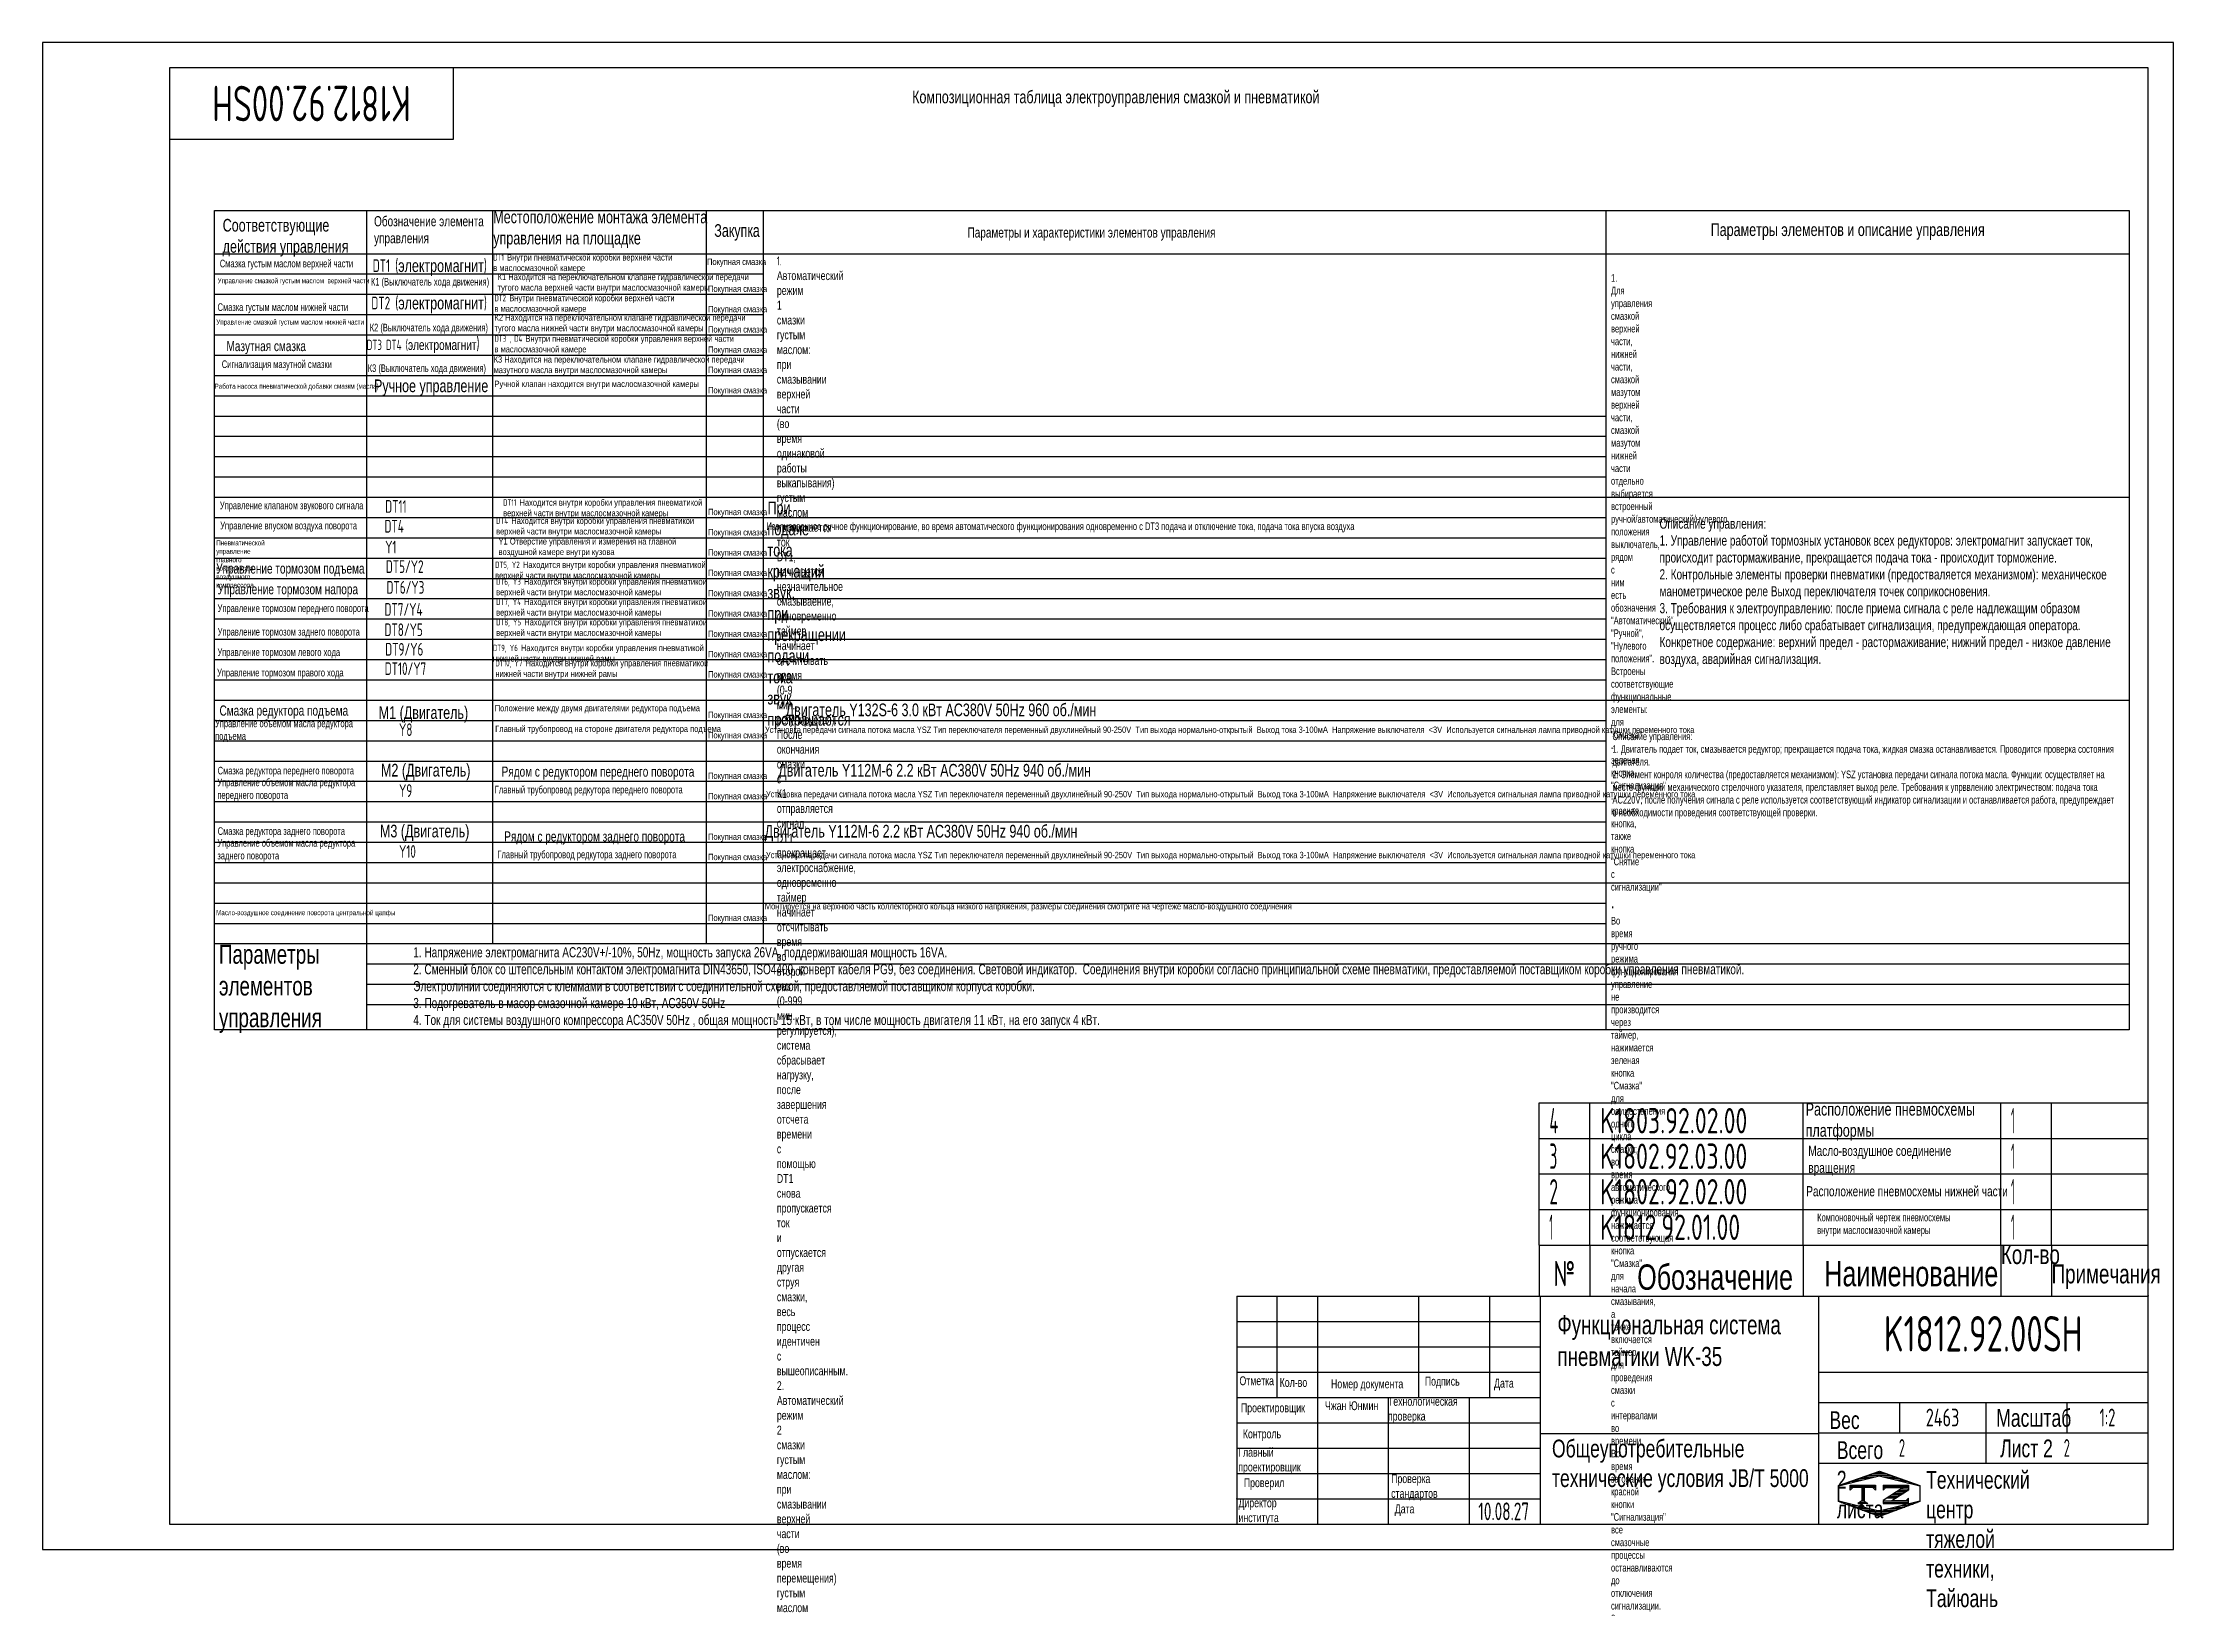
# Model space of a CAD drawing. Header units: millimetres. Extents: x 0 to 840, y -836 to 594.
# Drawn here: x 0 to 840, y -23 to 594 of the extents above; entities that cross this region are included whole.
import ezdxf
from ezdxf.enums import TextEntityAlignment as Align

# ---------------------------------------------------------------- set-up
doc = ezdxf.new("R2010")
doc.units = ezdxf.units.MM
doc.header["$LTSCALE"] = 20
doc.linetypes.add('F', pattern=[0.75, 0.5, -0.25])
for name, color, linetype in [('01', 7, 'Continuous'), ('02', 1, 'Continuous'), ('04', 2, 'F'), ('11', 3, 'Continuous'), ('THICK', 7, 'Continuous')]:
    doc.layers.add(name, color=color, linetype=linetype)
doc.styles.get("Standard").update_dxf_attribs({"font": 'isocp', "width": 0.707, "bigfont": 'intecad.shx'})

msp = doc.modelspace()

# ---------------------------------------------------------------- texts
at = {"layer": '01', "attachment_point": 1}
for s, insert, char_height in [('{\\fArial|b0|i0|c204|p34;\\C3;Композиционная таблица электроуправления смазкой и пневматикой}', (342.79, 575.09), 5), ('{\\fArial|b0|i0|c204|p34;\\C3;Соответствующие\\Pдействия управления}', (70.99, 524.51), 5), ('{\\fArial|b0|i0|c204|p34;\\C3;Обозначение элемента\\Pуправления}', (130.66, 525.59), 4), ('{\\fArial|b0|i0|c204|p34;\\C3;Местоположение монтажа элемента\\Pуправления на площадке}', (177.66, 527.77), 5), ('{\\fArial|b0|i0|c204|p34;\\C3;Закупка}', (264.79, 522.43), 5), ('{\\fArial|b0|i0|c204|p34;\\C3;Параметры и характеристики элементов управления}', (364.62, 521.16), 4), ('{\\fArial|b0|i0|c204|p34;\\C3;Параметры элементов и описание управления}', (657.59, 522.76), 5), ('{\\fArial|b0|i0|c204|p34;\\C3;Смазка густым маслом верхней части}', (69.86, 508.42), 3), ('{\\C3;DT1 (\\fArial|b0|i0|c204|p34;электромагнит\\Fisocp,intecad|c134;)}', (130.16, 508.57), 5), ('{\\C3;DT\\Fisocp,intecad|c204;1 \\fArial|b0|i0|c204|p34;Внутри пневматической коробки верхней части\\Pв маслосмазочной камере\\Fisocp,intecad|c134; }', (177.66, 510.6), 2.5), ('{\\fArial|b0|i0|c204|p34;\\C3;Покупная смазка}', (261.94, 508.87), 2.5), ('{\\fArial|b0|i0|c204|p34;\\C3;Управление смазкой густым маслом  верхней части}', (68.98, 501.14), 2), ('{\\fArial|b0|i0|c204|p34;\\C3;К1 (Выключатель хода движения)}', (129.42, 501.24), 3), ('{\\fArial|b0|i0|c204|p34;\\C3;К1 Находится на переключательном клапане гидравлической передачи\\Pтугого масла верхней части внутри маслосмазочной камеры}', (179.39, 502.87), 2.5), ('{\\fArial|b0|i0|c204|p34;\\C3;Покупная смазка}', (262.34, 498.22), 2.5), ('{\\fArial|b0|i0|c204|p34;\\C3;Смазка густым маслом нижней части}', (68.98, 491.23), 3), ('{\\C3;DT\\Fisocp,intecad|c204;2\\Fisocp,intecad|c134; (\\fArial|b0|i0|c204|p34;электромагнит\\Fisocp,intecad|c134;)}', (129.61, 493.84), 5), ('{\\C3;DT\\Fisocp,intecad|c204;2 \\fArial|b0|i0|c204|p34;Внутри пневматической коробки верхней части\\Pв маслосмазочной камере\\Fisocp,intecad|c134; }', (178.14, 494.55), 2.5), ('{\\fArial|b0|i0|c204|p34;\\C3;Покупная смазка}', (262.34, 490.22), 2.5), ('{\\fArial|b0|i0|c204|p34;\\C3;Управление смазкой густым маслом нижней части}', (68.47, 484.85), 2), ('{\\fArial|b0|i0|c204|p34;\\C3;К2 (Выключатель хода движения)}', (128.95, 483.17), 3), ('{\\fArial|b0|i0|c204|p34;\\C3;К2 Находится на переключательном клапане гидравлической передачи\\Pтугого масла нижней части внутри маслосмазочной камеры}', (178.15, 486.87), 2.5), ('{\\fArial|b0|i0|c204|p34;\\C3;Покупная смазка}', (262.34, 482.22), 2.5), ('{\\fArial|b0|i0|c204|p34;\\C3;Мазутная смазка}', (72.49, 476.39), 4), ('{\\H0.8x;\\C3;DT\\Fisocp,intecad|c204;3 \\Fisocp,intecad|c134;DT4 (\\fArial|b0|i0|c204|p34;электромагнит\\Fisocp,intecad|c134;\\H1.25x;)}', (127.78, 477.84), 5), ('{\\fArial|b0|i0|c204|p34;\\C3;К3 Находится на переключательном клапане гидравлической передачи\\Pмазутного масла внутри маслосмазочной камеры}', (177.8, 470.38), 2.5), ('{\\C3;DT\\Fisocp,intecad|c204;3 , \\Fisocp,intecad|c134;D4 \\fArial|b0|i0|c204|p34;Внутри пневматической коробки управления верхней части\\Pв маслосмазочной камере\\Fisocp,intecad|c134; }', (178.14, 478.55), 2.5), ('{\\fArial|b0|i0|c204|p34;\\C3;Покупная смазка}', (262.34, 474.22), 2.5), ('{\\fArial|b0|i0|c204|p34;\\C3;Сигнализация мазутной смазки}', (70.61, 468.72), 3), ('{\\fArial|b0|i0|c204|p34;\\C3;К3 (Выключатель хода движения)}', (128.17, 467.17), 3), ('{\\fArial|b0|i0|c204|p34;\\C3;Покупная смазка}', (262.34, 466.22), 2.5), ('{\\fArial|b0|i0|c204|p34;\\C3;Работа насоса пневматической добавки смазкм (масла)}', (67.8, 459.56), 2), ('{\\fArial|b0|i0|c204|p34;\\C3;Ручное управление}', (130.65, 461.2), 5), ('{\\fArial|b0|i0|c204|p34;\\C3;Ручной клапан находится внутри маслосмазочной камеры}', (178.14, 460.72), 2.5), ('{\\fArial|b0|i0|c204|p34;\\C3;Покупная смазка}', (262.34, 458.22), 2.5), ('{\\fArial|b0|i0|c204|p34;\\C3;Управление клапаном звукового сигнала}', (69.87, 413.06), 3), ('{\\C3;DT11 \\fArial|b0|i0|c204|p34;Находится внутри коробки управления пневматикой\\Pверхней части внутри маслосмазочной камеры}', (181.55, 413.95), 2.5), ('{\\fArial|b0|i0|c204|p34;\\C3;Управление впуском воздуха поворота}', (70.01, 405.12), 3), ('{\\C3;DT\\Fisocp,intecad|c204;4\\Fisocp,intecad|c134; \\fArial|b0|i0|c204|p34;Находится внутри коробки управления пневматикой\\Pверхней части внутри маслосмазочной камеры}', (178.79, 406.77), 2.5), ('{\\fArial|b0|i0|c204|p34;\\C3;Покупная смазка}', (262.34, 410.22), 2.5), ('{\\fArial|b0|i0|c204|p34;\\C3;Изолированное ручное функционирование, во время автоматического функционирования одновременно с \\fArial|b0|i0|c0|p34;DT3 \\fArial|b0|i0|c204|p34;подача и отключение тока, подача тока впуска воздуха}', (285.37, 404.84), 3), ('{\\fArial|b0|i0|c204|p34;\\C3;Описание управления:\\P1. Управление работой тормозных установок всех редукторов: электромагнит запускает ток, \\Pпроисходит растормаживание, прекращается подача тока - происходит торможение.\\P2. Контрольные элементы проверки пневматики (предостваляется механизмом): механическое\\Pманометрическое реле Выход переключателя точек соприкосновения.\\P3. Требования к электроуправлению: после приема сигнала с реле надлежащим образом \\Pосуществляется процесс либо срабатывает сигнализация, предупреждающая оператора.\\PКонкретное содержание: верхний предел - растормаживание; нижний предел - низкое давление\\Pвоздуха, аварийная сигнализация.}', (637.43, 406.39), 4), ('{\\fArial|b0|i0|c0|p34;\\C3;Y1 \\fArial|b0|i0|c204|p34;Отверстие управления и измерения на главной \\Pвоздушной камере внутри кузова}', (179.75, 398.65), 2.5), ('{\\fArial|b0|i0|c204|p34;\\C3;Покупная смазка}', (262.34, 402.22), 2.5), ('{\\fArial|b0|i0|c204|p34;\\C3;Управление тормозом подъема}', (68.43, 388.7), 4), ('{\\C3;DT\\Fisocp,intecad|c204;5, \\Fisocp,intecad|c134;Y2 \\fArial|b0|i0|c204|p34;Находится внутри коробки управления пневматикой\\Pверхней части внутри маслосмазочной камеры}', (178.39, 389.4), 2.5), ('{\\fArial|b0|i0|c204|p34;\\C3;Покупная смазка}', (262.34, 394.22), 2.5), ('{\\fArial|b0|i0|c204|p34;\\C3;Управление тормозом напора}', (68.97, 380.53), 4), ('{\\C3;DT\\Fisocp,intecad|c204;6, \\Fisocp,intecad|c134;Y\\Fisocp,intecad|c204;3\\Fisocp,intecad|c134; \\fArial|b0|i0|c204|p34;Находится внутри коробки управления пневматикой\\Pверхней части внутри маслосмазочной камеры}', (178.79, 382.77), 2.5), ('{\\fArial|b0|i0|c204|p34;\\C3;Покупная смазка}', (262.34, 386.22), 2.5), ('{\\fArial|b0|i0|c204|p34;\\C3;Покупная смазка}', (262.34, 378.22), 2.5), ('{\\fArial|b0|i0|c204|p34;\\C3;Управление тормозом переднего поворота}', (68.97, 372.53), 3), ('{\\C3;DT\\Fisocp,intecad|c204;7, \\Fisocp,intecad|c134;Y\\Fisocp,intecad|c204;4\\Fisocp,intecad|c134; \\fArial|b0|i0|c204|p34;Находится внутри коробки управления пневматикой\\Pверхней части внутри маслосмазочной камеры}', (178.79, 374.77), 2.5), ('{\\fArial|b0|i0|c204|p34;\\C3;Покупная смазка}', (262.34, 370.22), 2.5), ('{\\fArial|b0|i0|c204|p34;\\C3;Управление тормозом заднего поворота}', (68.99, 363.24), 3), ('{\\C3;DT\\Fisocp,intecad|c204;8, \\Fisocp,intecad|c134;Y\\Fisocp,intecad|c204;5\\Fisocp,intecad|c134; \\fArial|b0|i0|c204|p34;Находится внутри коробки управления пневматикой\\Pверхней части внутри маслосмазочной камеры}', (178.79, 366.77), 2.5), ('{\\fArial|b0|i0|c204|p34;\\C3;Покупная смазка}', (262.34, 362.22), 2.5), ('{\\fArial|b0|i0|c204|p34;\\C3;Управление тормозом левого хода}', (68.92, 355.21), 3), ('{\\C3;DT\\Fisocp,intecad|c204;9, \\Fisocp,intecad|c134;Y\\Fisocp,intecad|c204;6\\Fisocp,intecad|c134; \\fArial|b0|i0|c204|p34;Находится внутри коробки управления пневматикой\\Pнижней части внутри нижней рамы}', (177.54, 356.62), 2.5), ('{\\fArial|b0|i0|c204|p34;\\C3;Покупная смазка}', (262.34, 354.22), 2.5), ('{\\fArial|b0|i0|c204|p34;\\C3;Управление тормозом правого хода}', (68.77, 347.14), 3), ('{\\C3;DT\\Fisocp,intecad|c204;10, \\Fisocp,intecad|c134;Y\\Fisocp,intecad|c204;7\\Fisocp,intecad|c134; \\fArial|b0|i0|c204|p34;Находится внутри коробки управления пневматикой\\Pнижней части внутри нижней рамы}', (178.51, 350.64), 2.5), ('{\\fArial|b0|i0|c204|p34;\\C3;Покупная смазка}', (262.34, 346.22), 2.5), ('{\\fArial|b0|i0|c204|p34;\\C3;Смазка редуктора подъема}', (69.74, 332.69), 4), ('{\\fArial|b0|i0|c204|p34;\\C3;М1 (Двигатель)}', (132.51, 332.4), 5), ('{\\fArial|b0|i0|c204|p34;\\C3;Положение между двумя двигателями редуктора подъема}', (178.24, 332.88), 2.5), ('{\\fArial|b0|i0|c204|p34;\\C3;Покупная смазка}', (262.34, 330.22), 2.5), ('{\\fArial|b0|i0|c204|p34;\\C3;Двигатель \\fArial|b0|i0|c0|p34;Y132S-6\\fArial|b0|i0|c204|p34; \\fArial|b0|i0|c0|p34;3.0 \\fArial|b0|i0|c204|p34;кВт АС380\\fArial|b0|i0|c0|p34;V 50Hz 960\\fArial|b0|i0|c204|p34; об./мин}', (292.91, 333.46), 5), ('{\\fArial|b0|i0|c204|p34;\\C3;Управление объемом масла редуктора \\Pподъема}', (68, 327.13), 3), ('{\\fArial|b0|i0|c204|p34;\\C3;Главный трубопровод на стороне двигателя редуктора подъема}', (178.42, 324.74), 2.5), ('{\\fArial|b0|i0|c204|p34;\\C3;Покупная смазка}', (262.34, 322.22), 2.5), ('{\\fArial|b0|i0|c204|p34;\\C3;Установка передачи сигнала потока масла \\fArial|b0|i0|c0|p34;YSZ\\fArial|b0|i0|c204|p34; Тип переключателя переменный двухлинейный 90-250\\fArial|b0|i0|c0|p34;V\\fArial|b0|i0|c204|p34;  Тип выхода нормально-открытый  Выход тока 3-100мА  Напряжение выключателя \\fArial|b0|i0|c0|p34; <\\fArial|b0|i0|c204|p34;3\\fArial|b0|i0|c0|p34;V\\fArial|b0|i0|c204|p34;  Используется сигнальная лампа приводной катушки переменного тока\\fArial|b0|i0|c0|p34; }', (284.77, 324.39), 2.5), ('{\\fArial|b0|i0|c204|p34;\\C3;Описание управления:\\P1. Двигатель подает ток, смазывается редуктор; прекращается подача тока, жидкая смазка останавливается. Проводится проверка состояния\\Pдвигателя.\\P2. Элемент конроля количества (предоставляется механизмом): \\fArial|b0|i0|c0|p34;YSZ \\fArial|b0|i0|c204|p34;установка передачи сигнала потока масла. Функции: осуществляет на\\Pместе функции механического стрелочного указателя, прелставляет выход реле. Требования к упрввлению электричеством: подача тока\\PАС220\\fArial|b0|i0|c0|p34;V, \\fArial|b0|i0|c204|p34;после получения сигнала с реле используется соответствующий индикатор сигнализации и останавливается работа, предупреждает\\Pо необходимости проведения соответствующей проверки.}', (618.87, 322.03), 3), ('{\\fArial|b0|i0|c204|p34;\\C3;Управление объемом масла редуктора \\Pпереднего поворота}', (68.89, 303.87), 3), ('{\\fArial|b0|i0|c204|p34;\\C3;Смазка редуктора переднего поворота}', (69, 308.52), 3), ('{\\fArial|b0|i0|c204|p34;\\C3;М2 (Двигатель)}', (133.4, 309.69), 5), ('{\\fArial|b0|i0|c204|p34;\\C3;Рядом с редуктором переднего поворота}', (180.96, 308.62), 4), ('{\\fArial|b0|i0|c204|p34;\\C3;Покупная смазка}', (262.34, 306.22), 2.5), ('{\\fArial|b0|i0|c204|p34;\\C3;Двигатель \\fArial|b0|i0|c0|p34;Y1\\fArial|b0|i0|c204|p34;1\\fArial|b0|i0|c0|p34;2\\fArial|b0|i0|c204|p34;М\\fArial|b0|i0|c0|p34;-6\\fArial|b0|i0|c204|p34; 2.2\\fArial|b0|i0|c0|p34; \\fArial|b0|i0|c204|p34;кВт АС380\\fArial|b0|i0|c0|p34;V 50Hz 9\\fArial|b0|i0|c204|p34;4\\fArial|b0|i0|c0|p34;0\\fArial|b0|i0|c204|p34; об./мин}', (290, 309.65), 5), ('{\\fArial|b0|i0|c204|p34;\\C3;Главный трубопровод редкутора переднего поворота}', (178.24, 301.02), 3), ('{\\fArial|b0|i0|c204|p34;\\C3;Покупная смазка}', (262.34, 298.22), 2.5), ('{\\fArial|b0|i0|c204|p34;\\C3;Установка передачи сигнала потока масла \\fArial|b0|i0|c0|p34;YSZ\\fArial|b0|i0|c204|p34; Тип переключателя переменный двухлинейный 90-250\\fArial|b0|i0|c0|p34;V\\fArial|b0|i0|c204|p34;  Тип выхода нормально-открытый  Выход тока 3-100мА  Напряжение выключателя \\fArial|b0|i0|c0|p34; <\\fArial|b0|i0|c204|p34;3\\fArial|b0|i0|c0|p34;V\\fArial|b0|i0|c204|p34;  Используется сигнальная лампа приводной катушки переменного тока\\fArial|b0|i0|c0|p34; }', (285.14, 298.99), 2.5), ('{\\fArial|b0|i0|c204|p34;\\C3;М3 (Двигатель)}', (132.99, 285.69), 5), ('{\\fArial|b0|i0|c204|p34;\\C3;Двигатель \\fArial|b0|i0|c0|p34;Y1\\fArial|b0|i0|c204|p34;1\\fArial|b0|i0|c0|p34;2\\fArial|b0|i0|c204|p34;М\\fArial|b0|i0|c0|p34;-6\\fArial|b0|i0|c204|p34; 2.2\\fArial|b0|i0|c0|p34; \\fArial|b0|i0|c204|p34;кВт АС380\\fArial|b0|i0|c0|p34;V 50Hz 9\\fArial|b0|i0|c204|p34;4\\fArial|b0|i0|c0|p34;0\\fArial|b0|i0|c204|p34; об./мин}', (284.64, 285.63), 5), ('{\\fArial|b0|i0|c204|p34;\\C3;Управление объемом масла редуктора \\Pзаднего поворота}', (68.9, 280.02), 3), ('{\\fArial|b0|i0|c204|p34;\\C3;Смазка редуктора заднего поворота}', (69.01, 284.67), 3), ('{\\fArial|b0|i0|c204|p34;\\C3;Рядом с редуктором заднего поворота}', (182, 283.07), 4), ('{\\fArial|b0|i0|c204|p34;\\C3;Покупная смазка}', (262.34, 282.22), 2.5), ('{\\fArial|b0|i0|c204|p34;\\C3;Главный трубопровод редкутора заднего поворота}', (179.29, 275.47), 3), ('{\\fArial|b0|i0|c204|p34;\\C3;Покупная смазка}', (262.34, 274.22), 2.5), ('{\\fArial|b0|i0|c204|p34;\\C3;Установка передачи сигнала потока масла \\fArial|b0|i0|c0|p34;YSZ\\fArial|b0|i0|c204|p34; Тип переключателя переменный двухлинейный 90-250\\fArial|b0|i0|c0|p34;V\\fArial|b0|i0|c204|p34;  Тип выхода нормально-открытый  Выход тока 3-100мА  Напряжение выключателя \\fArial|b0|i0|c0|p34; <\\fArial|b0|i0|c204|p34;3\\fArial|b0|i0|c0|p34;V\\fArial|b0|i0|c204|p34;  Используется сигнальная лампа приводной катушки переменного тока\\fArial|b0|i0|c0|p34; }', (285.14, 274.99), 2.5), ('{\\fArial|b0|i0|c204|p34;\\C3;Масло-воздушное соединение поворота центральной цапфы}', (68.39, 252.02), 2), ('{\\fArial|b0|i0|c204|p34;\\C3;Покупная смазка}', (262.34, 250.22), 2.5), ('{\\fArial|b0|i0|c204|p34;\\C3;Параметры\\Pэлементов\\Pуправления}', (69.52, 238.37), 7.5), ('{\\fArial|b0|i0|c204|p34;\\C3;1. Напряжение электромагнита АС230\\fArial|b0|i0|c0|p34;V+/-10%, 50Hz, \\fArial|b0|i0|c204|p34;мощность запуска 26\\fArial|b0|i0|c0|p34;VA, \\fArial|b0|i0|c204|p34;поддерживаюшая мощность 16\\fArial|b0|i0|c0|p34;VA.\\P2. \\fArial|b0|i0|c204|p34;Сменный блок со штепсельным контактом электромагнита \\fArial|b0|i0|c0|p34;DIN43650\\fArial|b0|i0|c204|p34;, \\fArial|b0|i0|c0|p34;ISO\\fArial|b0|i0|c204|p34;4400, конверт кабеля \\fArial|b0|i0|c0|p34;PG9, \\fArial|b0|i0|c204|p34;без соединения. Световой индикатор.  Соединения внутри коробки согласно принципиальной схеме пневматики, предоставляемой поставщиком коробки управления пневматикой. \\PЭлектролинии соединяются с клеммами в соответствии с соединительной схемой, предоставляемой поставщиком корпуса коробки.\\P3. Подогреватель в масор смазочной камере 10 кВт, \\fArial|b0|i0|c0|p34;AC350V 50Hz \\P4. \\fArial|b0|i0|c204|p34;Ток для системы воздушного компрессора \\fArial|b0|i0|c0|p34;\\W0.707;AC350V 50Hz \\fArial|b0|i0|c204|p34;, общая мощность 15 кВт, в том числе мощность двигателя 11 кВт, на его запуск 4 кВт.}', (146.13, 237.4), 4), ('{\\fArial|b0|i0|c204|p34;\\C3;Расположение пневмосхемы\\Pплатформы}', (695.04, 176.02), 5), ('{\\fArial|b0|i0|c204|p34;\\C3;Масло-воздушное соединение\\Pвращения}', (696.09, 159.12), 4), ('{\\fArial|b0|i0|c204|p34;\\C3;Расположение пневмосхемы нижней части}', (695.28, 143.2), 4), ('{\\fArial|b0|i0|c204|p34;\\C3;Компоновочный чертеж пневмосхемы\\Pвнутри маслосмазочной камеры}', (699.59, 132.37), 3), ('{\\fArial|b0|i0|c204|p34;Кол-во}', (772, 120), 7.5), ('{\\Fisocp,intecad|c204;№}', (595.61, 113.73), 10), ('{\\fArial|b0|i0|c204|p34;Обозначение}', (628.64, 112.35), 10), ('{\\fArial|b0|i0|c204|p34;Наименование}', (702.41, 113.73), 10), ('{\\fArial|b0|i0|c204|p34;Примечания}', (792, 112.37), 7.5), ('{\\fArial|b0|i0|c204|p34;\\C3;Функциональная система\\Pпневматики \\fArial|b0|i0|c0|p34;WK-35}', (597.17, 92.32), 7.5), ('{\\fArial|b0|i0|c204|p34;Отметка}', (471.83, 68.24), 3.5), ('{\\fArial|b0|i0|c204|p34;Кол-во}', (487.68, 67.57), 3.5), ('{\\fArial|b0|i0|c204|p34;Подпись}', (544.89, 68.05), 3.5), ('{\\fArial|b0|i0|c204|p34;Дата}', (572.2, 67.28), 3.5), ('{\\fArial|b0|i0|c204|p34;Номер документа}', (507.92, 67), 3.5), ('{\\fArial|b0|i0|c204|p34;Технологическая\\Pпроверка}', (530.36, 60.12), 3.5), ('{\\fArial|b0|i0|c204|p34;Проектировщик}', (472.4, 57.55), 3.5), ('{\\fArial|b0|i0|c204|p34;\\C3;Чжан Юнмин}', (505.53, 58.41), 3.5), ('{\\fArial|b0|i0|c204|p34;Масштаб}', (770.16, 55.34), 7), ('{\\fArial|b0|i0|c204|p34;Контроль}', (473.16, 47.31), 3.5), ('{\\fArial|b0|i0|c204|p34;Общеупотребительные\\Pтехнические условия \\fArial|b0|i0|c0|p34;JB/T 5000}', (595.03, 43.27), 7), ('{\\fArial|b0|i0|c204|p34;Лист 2}', (771.7, 43.33), 7), ('{\\fArial|b0|i0|c204|p34;Главный\\Pпроектировщик}', (471.35, 40.06), 3.5), ('{\\fArial|b0|i0|c204|p34;Проверил}', (473.54, 28.04), 3.5), ('{\\fArial|b0|i0|c204|p34;Проверка\\Pстандартов}', (531.62, 29.65), 3.5), ('{\\fArial|b0|i0|c204|p34;Директор\\Pинститута}', (471.44, 20.1), 3.5)]:
    msp.add_mtext(s, dxfattribs=dict(at, insert=insert, char_height=char_height))
for s, insert, char_height, width in [('{\\Fisocp,intecad|c204;\\C3;1. \\fArial|b0|i0|c204|p34;Автоматический режим 1 смазки густым маслом: при смазывании верхней части (во время одинаковой работы выкапывания) густым маслом пропускается ток \\fArial|b0|i0|c0|p34;DT1\\fArial|b0|i0|c204|p34;, начинается\\Pнезначительное смазываение, одновременно таймер начинает отсчитывать время (0-9 мин., регулируется). После окончания смазки, с К1 отправляется сигнал, \\fArial|b0|i0|c0|p34;DT1\\fArial|b0|i0|c204|p34; прекращает\\Pэлектроснабжение, одновременно таймер начинает отсчитывать время во второй раз (0-999 мин., регулируется), система сбрасывает нагрузку, после завершения отсчета времени\\Pс помощью \\fArial|b0|i0|c0|p34;DT1 \\fArial|b0|i0|c204|p34;снова пропускается ток и отпускается другая струя смазки, весь процесс идентичен с вышеописанным.\\P2. \\W0.707;Автоматический режим 2 смазки густым маслом: при смазывании верхней части (во время перемещения) густым маслом пропускается ток \\fArial|b0|i0|c0|p34;DT\\fArial|b0|i0|c204|p34;2, начинается\\Pнезначительное смазываение, одновременно таймер начинает отсчитывать время (0-9 мин., регулируется). После окончания смазки, с К2 отправляется сигнал, \\fArial|b0|i0|c0|p34;DT\\fArial|b0|i0|c204|p34;2 прекращает\\Pэлектроснабжение, одновременно таймер начинает отсчитывать время во второй раз (0-999 мин., регулируется), система сбрасывает нагрузку, после завершения отсчета времени\\Pс помощью \\fArial|b0|i0|c0|p34;DT\\fArial|b0|i0|c204|p34;2\\fArial|b0|i0|c0|p34; \\fArial|b0|i0|c204|p34;снова пропускается ток и отпускается другая струя смазки, весь процесс идентичен с вышеописанным.\\P3. Автоматический режим смазки мазутного масла (капельное масло): при одновременном смазывании нижней и верхней части (во время перемещения) густым маслом пропускается \\Pток \\fArial|b0|i0|c0|p34;DT\\fArial|b0|i0|c204|p34;3, \\fArial|b0|i0|c0|p34;DT\\fArial|b0|i0|c204|p34;4, начинается незначительное смазываение, одновременно таймер начинает отсчитывать время (0-9 мин., регулируется). После окончания смазки, с К3 отправляется сигнал, \\P\\fArial|b0|i0|c0|p34;DT\\fArial|b0|i0|c204|p34;3, \\fArial|b0|i0|c0|p34;DT\\fArial|b0|i0|c204|p34;4 прекращает электроснабжение, одновременно таймер начинает отсчитывать время во второй раз (0-999 мин., регулируется), система сбрасывает нагрузку, после \\Pзавершения отсчета времени с помощью \\fArial|b0|i0|c0|p34;DT\\fArial|b0|i0|c204|p34;3, \\fArial|b0|i0|c0|p34;DT\\fArial|b0|i0|c204|p34;4\\fArial|b0|i0|c0|p34; \\fArial|b0|i0|c204|p34;снова пропускается ток и отпускается другая струя смазки, весь процесс идентичен с вышеописанным.}', (289.46, 509.72), 3.5, 0.3235), ('{\\fArial|b0|i0|c204|p34;\\H0.6x;\\C3;1. Для управления смазкой верхней части, нижней части, смазкой мазутом верхней части, смазкой мазутом нижней части отдельно\\Pвыбирается встроенный ручной/автоматический/нулевого положения выключатель, рядом с ним есть обозначения "Автоматический",\\P"Ручной", "Нулевого положения". Встроены соответствующие функциональные элементы: для "Смазка" - зеленая кнопка, "Сигнализация" - \\Pкрасная кнопка, также кнопка "Снятие с сигнализации"\\H1.6667x; . \\H0.6x;Во время ручного режима функционирования управление не производится через\\Pтаймер, нажимается зеленая кнопка "Смазка" для осуществления одного цикла смазки; во время автоматического режима функционирования\\Pнажимается соответствующая кнопка "Смазка" для начала смазывания, а также включается таймер для проведения смазки с интервалами\\Pво времени. Во время загорания красной кнопки "Сигнализация" все смазочные процессы останавливаются до отключения сигнализации.\\P2. Встроенная сигнализация превышения времени смазки жиром/маслом, если в определенный таймером промежуток времени переключение\\Pпроходит удачно, то это говорит о нормальном состоянии смазывания. При превышении времени, установленного таймером, если переключательный\\Pклапан не сработал, то это говорит о ненормальном состоянии функционировании смазки. В такой ситуации необходима сигнализация, а также ремонт.\\P3. На задней стенке внутри маслосмазочной камеры встроена коробка управления для регулировки и ремонта. Завершенные функции эквивалентны\\Pдля водительской камеры.}', (618.3, 502.73), 5, 0.3153), ('{\\fArial|b0|i0|c204|p34;\\C3;При подаче тока кричащий звук, при прекращении подачи тока звук прекращается}', (285.77, 413.1), 5, 0.3157), ('{\\fArial|b0|i0|c204|p34;\\C3;Пневматической управление главного воздуховода \\Pвоздушного компрессора}', (68.43, 397.81), 2, 0.1859), ('{\\fArial|b0|i0|c204|p34;\\C3;Монтируется на верхнюю часть коллекторного кольца низкого напряжения, размеры соединения смотрите на чертеже масло-воздушного соединения}', (284.73, 254.8), 2.5, 219.1369), ('{\\fArial|b0|i0|c204|p34;Вес}', (704.41, 54.48), 7, 0.1717), ('{\\fArial|b0|i0|c204|p34;Всего 2 листа}', (707.32, 42.65), 7, 0.3433), ('{\\fArial|b0|i0|c204|p34;Технический центр\\Pтяжелой техники, Тайюань}', (742.52, 30.92), 7, 0.1717), ('{\\fArial|b0|i0|c204|p34;Дата}', (533.05, 17.72), 3.5, 0.0955)]:
    msp.add_mtext(s, dxfattribs=dict(at, insert=insert, char_height=char_height, width=width))
at = {"layer": '11', "width": 0.69384}
msp.add_text('K1812.92.00SH', height=14, rotation=180, dxfattribs=at).set_placement((145.14, 577), (66.86, 577), align=Align.FIT)
at = {"layer": '11', "color": 3, "linetype": 'Continuous', "width": 0.707}
for s, p in [('DT11', (135.06, 408.64)), ('DT4', (134.78, 400.85)), ('Y1', (135.06, 392.64)), ('DT5/Y2', (135.31, 384.93)), ('DT6/Y3', (135.57, 376.75)), ('DT7/Y4', (134.78, 368.04)), ('DT8/Y5', (134.78, 360.04)), ('DT9/Y6', (135.06, 352.34)), ('DT10/Y7', (134.85, 344.7)), ('Y8', (140.52, 320.64)), ('Y9', (140.52, 296.64)), ('Y10', (140.52, 272.64))]:
    msp.add_text(s, height=5, dxfattribs=at).set_placement(p)
at = {"layer": '11'}
for s, height, width, p, p2 in [('4', 10, 0.543846, (594, 164), (597.53, 164)), ('K1803.92.02.00', 10, 0.694314, (614, 164), (672.04, 164)), ('1', 10, 0.404, (776, 164), (777.41, 164)), ('3', 10, 0.527686, (594, 150), (597.12, 150)), ('K1802.92.03.00', 10, 0.694314, (614, 150), (672.04, 150)), ('1', 10, 0.404, (776, 150), (777.41, 150)), ('2', 10, 0.562593, (594, 136), (597.43, 136)), ('K1802.92.02.00', 10, 0.694314, (614, 136), (672.04, 136)), ('1', 10, 0.404, (776, 136), (777.41, 136)), ('1', 10, 0.404, (594, 122), (595.41, 122)), ('K1812.92.01.00', 10, 0.693676, (614, 122), (669.21, 122)), ('1', 10, 0.404, (776, 122), (777.41, 122)), ('K1812.92.00SH', 14, 0.69384, (725.86, 78), (804.14, 78)), ('2463', 7, 0.67544, (742.4, 48.5), (755.6, 48.5)), ('1:2', 7, 0.63179, (810.88, 48.5), (817.12, 48.5)), ('2', 7, 0.562593, (731.8, 36.5), (734.2, 36.5)), ('2', 7, 0.562593, (796.8, 36.5), (799.2, 36.5)), ('10.08.27', 7, 0.642055, (566, 11.5), (586, 11.5))]:
    msp.add_text(s, height=height, dxfattribs=dict(at, width=width)).set_placement(p, p2, align=Align.FIT)

# ---------------------------------------------------------------- blocks, each defined once
blk = doc.blocks.new('*U9', base_point=(251.96, 168.31))
at = {"layer": '01'}
for p, q in [((251.96, 168.31), (251.96, 182.31)), ((195.96, 168.31), (251.96, 168.31))]:
    blk.add_line(p, q, dxfattribs=at)
blk = doc.blocks.new('*U10')
at = {"layer": '04'}
blk.add_blockref('*U9', (0, 0), dxfattribs=at)
blk = doc.blocks.new('*U11')
at = {"layer": '01'}
for points in [[(415, 292), (25, 292)], [(25, 292), (25, 5)], [(415, 5), (415, 292)], [(25, 5), (415, 5)]]:
    blk.add_lwpolyline(points, dxfattribs=at)
at = {"layer": '02'}
for points in [[(420, 297), (0, 297)], [(0, 297), (0, 0)], [(420, 0), (420, 297)], [(0, 0), (420, 0)]]:
    blk.add_lwpolyline(points, dxfattribs=at)
blk = doc.blocks.new('*U14')
at = {"layer": '01'}
for p, q in [((0, -14), (0, 0)), ((240, -14), (240, 0))]:
    blk.add_line(p, q, dxfattribs=at)
at = {"layer": '02'}
for p, q in [((0, 0), (20, 0)), ((20, -14), (20, 0)), ((20, 0), (104, 0)), ((104, -14), (104, 0)), ((104, 0), (182, 0)), ((182, -14), (182, 0)), ((182, 0), (202, 0)), ((202, -14), (202, 0)), ((202, 0), (240, 0))]:
    blk.add_line(p, q, dxfattribs=at)
blk = doc.blocks.new('*U15')
at = {"layer": '01'}
for p, q in [((0, -14), (0, 0)), ((240, -14), (240, 0))]:
    blk.add_line(p, q, dxfattribs=at)
at = {"layer": '02'}
for p, q in [((0, 0), (20, 0)), ((20, -14), (20, 0)), ((20, 0), (104, 0)), ((104, -14), (104, 0)), ((104, 0), (182, 0)), ((182, -14), (182, 0)), ((182, 0), (202, 0)), ((202, -14), (202, 0)), ((202, 0), (240, 0))]:
    blk.add_line(p, q, dxfattribs=at)
blk = doc.blocks.new('*U16')
at = {"layer": '01'}
for p, q in [((0, -14), (0, 0)), ((240, -14), (240, 0))]:
    blk.add_line(p, q, dxfattribs=at)
at = {"layer": '02'}
for p, q in [((0, 0), (20, 0)), ((20, -14), (20, 0)), ((20, 0), (104, 0)), ((104, -14), (104, 0)), ((104, 0), (182, 0)), ((182, -14), (182, 0)), ((182, 0), (202, 0)), ((202, -14), (202, 0)), ((202, 0), (240, 0))]:
    blk.add_line(p, q, dxfattribs=at)
blk = doc.blocks.new('*U17')
at = {"layer": '01'}
for p, q in [((0, -14), (0, 0)), ((0, 0), (20, 0)), ((20, 0), (104, 0)), ((104, 0), (182, 0)), ((182, 0), (202, 0)), ((202, 0), (240, 0)), ((240, -14), (240, 0))]:
    blk.add_line(p, q, dxfattribs=at)
at = {"layer": '02'}
for p, q in [((20, -14), (20, 0)), ((104, -14), (104, 0)), ((182, -14), (182, 0)), ((202, -14), (202, 0))]:
    blk.add_line(p, q, dxfattribs=at)
blk = doc.blocks.new('*X21')
at = {"color": 0}
for p, q in [((127.06, 7.8), (132.06, 7.8)), ((127.06, 7.5), (132.06, 7.5)), ((127.06, 7.2), (127.32, 7.2)), ((127.84, 5.4), (129.64, 5.4)), ((128.3, 5.7), (130.1, 5.7)), ((128.77, 6), (130.57, 6)), ((129.23, 6.3), (131.04, 6.3)), ((129.7, 6.6), (131.51, 6.6)), ((130.16, 6.9), (131.98, 6.9)), ((130.62, 7.2), (132.06, 7.2))]:
    blk.add_line(p, q, dxfattribs=at)
blk = doc.blocks.new('*X22')
at = {"color": 0}
for p, q in [((127.06, 4.8), (132.06, 4.8)), ((127.06, 4.5), (132.06, 4.5)), ((131.84, 5.1), (132.06, 5.1))]:
    blk.add_line(p, q, dxfattribs=at)
blk = doc.blocks.new('*X20')
at = {"color": 0}
for p, q in [((122.34, 4.5), (123.72, 4.5)), ((122.82, 4.8), (123.24, 4.8))]:
    blk.add_line(p, q, dxfattribs=at)
blk = doc.blocks.new('*X19')
at = {"color": 0}
for p, q in [((120.53, 7.8), (125.53, 7.8)), ((120.53, 7.5), (125.53, 7.5)), ((120.53, 7.2), (120.79, 7.2)), ((125.27, 7.2), (125.53, 7.2))]:
    blk.add_line(p, q, dxfattribs=at)
blk = doc.blocks.new('*X18')
at = {"color": 0}
for p, q in [((120.66, 8.7), (121.92, 8.7)), ((121.52, 9), (123.12, 9)), ((122.38, 9.3), (124.32, 9.3)), ((123.24, 9.6), (125.52, 9.6)), ((124.1, 9.9), (128.52, 9.9)), ((124.97, 10.2), (127.67, 10.2)), ((125.83, 10.5), (126.82, 10.5)), ((127.02, 9.6), (129.37, 9.6)), ((128.22, 9.3), (130.22, 9.3)), ((129.42, 9), (131.07, 9)), ((130.62, 8.7), (131.92, 8.7)), ((118.22, 7.8), (118.32, 7.8)), ((118.22, 7.5), (118.27, 7.5)), ((118.22, 7.2), (118.27, 7.2)), ((118.22, 6.9), (118.27, 6.9)), ((118.22, 6.6), (118.27, 6.6)), ((118.22, 6.3), (118.27, 6.3)), ((118.22, 6), (118.27, 6)), ((118.22, 5.7), (118.27, 5.7)), ((118.22, 5.4), (118.27, 5.4)), ((118.22, 5.1), (118.27, 5.1)), ((118.22, 4.8), (118.27, 4.8)), ((118.79, 4.5), (119.42, 4.5)), ((118.94, 8.1), (119.52, 8.1)), ((119.8, 8.4), (120.72, 8.4)), ((131.82, 8.4), (132.77, 8.4)), ((133.02, 8.1), (133.62, 8.1)), ((133.12, 4.5), (133.76, 4.5)), ((134.22, 7.8), (134.32, 7.8)), ((134.27, 7.5), (134.32, 7.5)), ((134.27, 7.2), (134.32, 7.2)), ((134.27, 6.9), (134.32, 6.9)), ((134.27, 6.6), (134.32, 6.6)), ((134.27, 6.3), (134.32, 6.3)), ((134.27, 6), (134.32, 6)), ((134.27, 5.7), (134.32, 5.7)), ((134.27, 5.4), (134.32, 5.4)), ((134.27, 5.1), (134.32, 5.1)), ((134.27, 4.8), (134.32, 4.8)), ((119.61, 4.2), (120.62, 4.2)), ((120.43, 3.9), (121.82, 3.9)), ((121.26, 3.6), (123.02, 3.6)), ((122.08, 3.3), (124.22, 3.3)), ((122.91, 3), (125.42, 3)), ((123.73, 2.7), (128.89, 2.7)), ((124.55, 2.4), (128.07, 2.4)), ((125.38, 2.1), (127.26, 2.1)), ((126.2, 1.8), (126.45, 1.8)), ((127.12, 3), (129.7, 3)), ((128.32, 3.3), (130.51, 3.3)), ((129.52, 3.6), (131.32, 3.6)), ((130.72, 3.9), (132.14, 3.9)), ((131.92, 4.2), (132.95, 4.2))]:
    blk.add_line(p, q, dxfattribs=at)

# ---------------------------------------------------------------- linework, layer by layer
at = {"layer": '01'}
for p, q in [((67.78, 527.77), (822.56, 527.77)), ((67.78, 204.85), (67.78, 527.77)), ((822.56, 527.77), (822.56, 204.85)), ((822.56, 204.85), (67.78, 204.85)), ((590, 120), (590, 99.81))]:
    msp.add_line(p, q, dxfattribs=at)
at = {"layer": '01', "color": 7, "linetype": 'Continuous'}
for p, q in [((127.78, 204.85), (127.78, 527.77)), ((177.54, 238.8), (177.54, 527.77)), ((261.76, 238.8), (261.76, 527.77)), ((284.14, 238.8), (284.14, 527.77)), ((616.44, 204.85), (616.44, 527.77)), ((67.78, 510.8), (822.56, 510.8)), ((67.78, 446.8), (616.44, 446.8)), ((67.78, 414.8), (822.56, 414.8)), ((67.78, 334.8), (822.56, 334.8)), ((67.78, 262.8), (822.56, 262.8)), ((67.78, 262.8), (822.56, 262.8)), ((67.78, 238.8), (822.56, 238.8))]:
    msp.add_line(p, q, dxfattribs=at)
at = {"layer": '01', "color": 1}
for p, q in [((590, 120), (830, 120)), ((610, 120), (610, 99.81)), ((694, 120), (694, 99.81)), ((772, 120), (772, 99.81)), ((792, 120), (792, 99.81))]:
    msp.add_line(p, q, dxfattribs=at)
at = {"layer": '01'}
msp.add_point((830, 100), dxfattribs=at)
at = {"layer": '02', "color": 1, "linetype": 'Continuous'}
for p, q in [((67.78, 502.8), (284.14, 502.8)), ((67.78, 494.8), (284.14, 494.8)), ((67.78, 486.8), (284.14, 486.8)), ((67.78, 478.8), (284.14, 478.8)), ((67.78, 470.8), (284.14, 470.8)), ((67.78, 462.8), (284.14, 462.8)), ((67.78, 454.8), (284.14, 454.8)), ((67.78, 438.8), (616.44, 438.8)), ((67.78, 430.8), (616.44, 430.8)), ((67.78, 406.8), (616.44, 406.8)), ((67.78, 398.8), (616.44, 398.8)), ((67.78, 390.8), (616.44, 390.8)), ((67.78, 382.8), (616.44, 382.8)), ((67.78, 382.8), (616.44, 382.8)), ((67.78, 382.8), (284.14, 382.8)), ((67.78, 382.8), (284.14, 382.8)), ((67.78, 374.8), (616.44, 374.8)), ((67.78, 366.8), (616.44, 366.8)), ((67.78, 358.8), (616.44, 358.8)), ((67.78, 350.8), (616.44, 350.8)), ((67.78, 342.8), (616.44, 342.8)), ((67.78, 326.8), (616.44, 326.8)), ((67.78, 318.8), (616.44, 318.8)), ((67.78, 302.8), (616.44, 302.8)), ((67.78, 294.8), (616.44, 294.8)), ((67.78, 278.8), (616.44, 278.8)), ((67.78, 278.8), (616.44, 278.8)), ((67.78, 270.8), (616.44, 270.8)), ((67.78, 254.8), (616.44, 254.8)), ((67.78, 246.8), (616.44, 246.8)), ((127.78, 230.8), (822.56, 230.8)), ((127.78, 222.8), (822.56, 222.8)), ((127.78, 214.8), (822.56, 214.8))]:
    msp.add_line(p, q, dxfattribs=at)
at = {"layer": '11', "color": 3, "linetype": 'Continuous'}
for p, q in [((67.78, 422.8), (616.44, 422.8)), ((67.78, 414.8), (822.56, 414.8)), ((67.78, 310.8), (616.44, 310.8)), ((67.78, 286.8), (616.44, 286.8))]:
    msp.add_line(p, q, dxfattribs=at)
at = {"layer": 'THICK'}
for p, q in [((470.75, 99.81), (470.75, 10)), ((470.75, 99.81), (830, 99.81)), ((486.71, 99.77), (486.71, 99.81)), ((486.72, 59.9), (486.72, 99.81)), ((502.68, 10), (502.68, 99.81)), ((542.6, 59.9), (542.6, 99.81)), ((570.54, 59.9), (570.54, 99.81)), ((590.5, 10), (590.5, 99.81)), ((700.27, 10), (700.27, 99.81)), ((830, 10), (830, 99.81)), ((470.75, 69.88), (590.5, 69.88)), ((700.27, 69.88), (830, 69.88)), ((470.75, 59.9), (590.5, 59.9)), ((530.62, 10), (530.62, 59.9)), ((562.56, 10), (562.56, 59.9)), ((700.27, 57.9), (830, 57.9)), ((732.2, 45.93), (732.2, 57.9)), ((766.13, 33.95), (766.13, 57.9)), ((798.07, 45.93), (798.07, 57.9)), ((590.5, 45.75), (700.27, 45.75)), ((700.27, 45.93), (830, 45.93)), ((700.27, 33.95), (830, 33.95)), ((470.75, 10), (830, 10))]:
    msp.add_line(p, q, dxfattribs=at)
at = {"layer": 'THICK', "color": 3}
for p, q in [((470.75, 89.83), (590.5, 89.83)), ((470.75, 79.85), (590.5, 79.85)), ((470.75, 49.92), (590.5, 49.92)), ((470.75, 39.94), (590.5, 39.94)), ((470.75, 29.96), (590.5, 29.96)), ((707.96, 25.18), (724.13, 30.81)), ((708.06, 25.05), (724.03, 29.05)), ((712.57, 23.37), (712.57, 25.37)), ((712.57, 25.37), (722.55, 25.37)), ((722.55, 25.37), (722.55, 23.37)), ((724.03, 29.05), (740, 25.05)), ((724.13, 30.81), (740.1, 25.18)), ((725.61, 25.37), (725.61, 23.37)), ((725.61, 25.37), (735.59, 25.37)), ((735.59, 25.37), (735.59, 23.37)), ((470.75, 19.98), (590.5, 19.98)), ((707.96, 18.91), (707.96, 25.18)), ((724.13, 13.02), (707.96, 18.91)), ((708.06, 19.07), (708.06, 25.05)), ((724.03, 15.07), (708.06, 19.07)), ((713.57, 24.37), (712.57, 23.37)), ((721.55, 24.37), (713.57, 24.37)), ((717.56, 19.36), (715.63, 18.14)), ((715.63, 18.14), (717.56, 18.14)), ((717.13, 24.38), (717.13, 18.9)), ((717.56, 24.38), (717.56, 18.9)), ((717.56, 19.36), (719.5, 18.14)), ((719.5, 18.14), (717.56, 18.14)), ((718.06, 24.38), (718.06, 18.9)), ((722.55, 23.37), (721.55, 24.37)), ((740, 19.07), (724.03, 15.07)), ((740.1, 18.91), (724.13, 13.02)), ((725.61, 23.37), (726.61, 24.37)), ((733.47, 24.37), (725.61, 19.28)), ((725.61, 19.28), (725.61, 18.14)), ((725.61, 18.14), (735.59, 18.14)), ((726.61, 24.37), (733.47, 24.37)), ((730.47, 20.12), (728.95, 19.14)), ((734.59, 19.14), (728.95, 19.14)), ((735.59, 23.39), (730.47, 20.12)), ((735.59, 20.14), (734.59, 19.14)), ((735.59, 18.14), (735.59, 20.14)), ((740, 25.05), (740, 19.07)), ((740.1, 25.18), (740.1, 18.91))]:
    msp.add_line(p, q, dxfattribs=at)
for p in [(470.75, 19.98), (470.75, 10)]:
    msp.add_point(p, dxfattribs=at)

# ---------------------------------------------------------------- block references
at = {"layer": '01', "xscale": 2, "yscale": 2, "zscale": 2}
msp.add_blockref('*U11', (0, 0), dxfattribs=at)
at = {"layer": '01', "xscale": 2, "yscale": 2}
msp.add_blockref('*U10', (162, 556), dxfattribs=at)
at = {"layer": '01'}
for name, p in [('*U17', (590, 176)), ('*U16', (590, 162)), ('*U15', (590, 148)), ('*U14', (590, 134))]:
    msp.add_blockref(name, p, dxfattribs=at)
at = {"layer": 'THICK', "color": 3, "xscale": 1.995840000000328, "yscale": 1.995839999999987, "zscale": 1.995840000000001}
for name in ['*X18', '*X19', '*X20', '*X21', '*X22']:
    msp.add_blockref(name, (472.01, 9.51), dxfattribs=at)

msp.set_redraw_order([(e.dxf.handle, doc.entitydb.next_handle()) for e in msp.query("TEXT MTEXT ATTDEF DIMENSION ARC_DIMENSION")])  # texts and dimensions are drawn at this point

doc.saveas('drawing.dxf')
